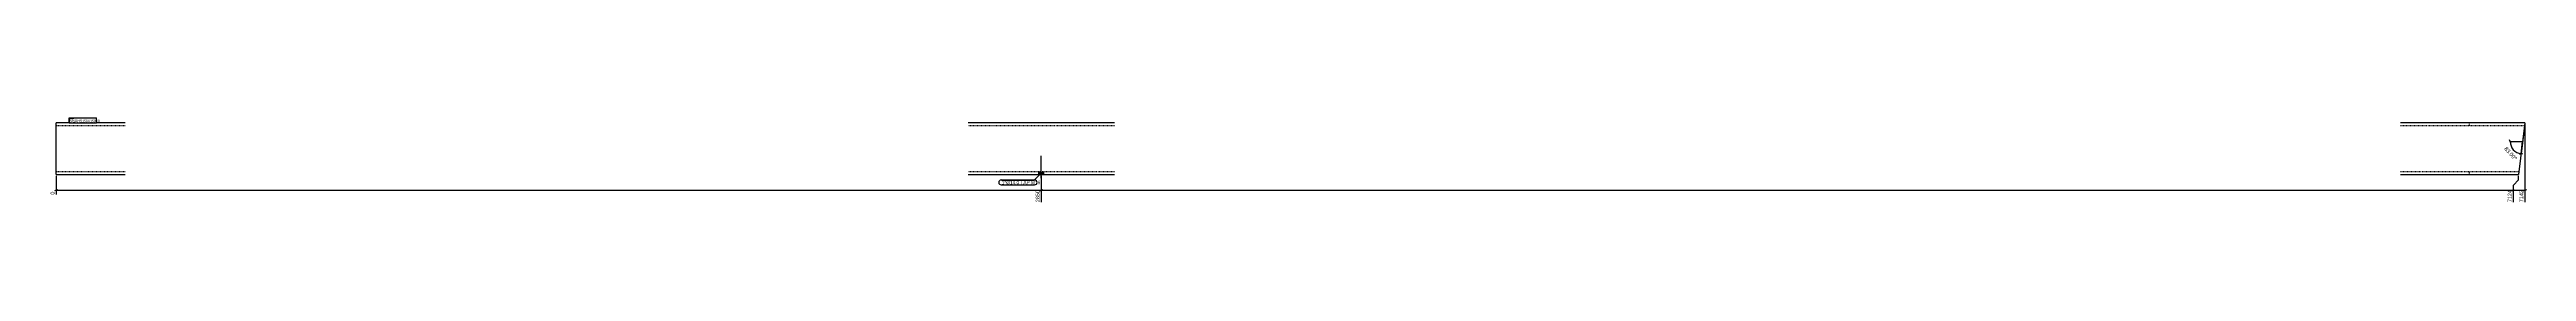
# Model space of a CAD drawing. Header units: millimetres. Extents: x 7 to 20489, y 7 to 253.
# Drawn here: x 7 to 7172, y 7 to 253 of the extents above; entities that cross this region are included whole.
import ezdxf

# ---------------------------------------------------------------- set-up
doc = ezdxf.new("R2010")
doc.units = ezdxf.units.MM
doc.linetypes.add('DXK_LINE_DOT2', pattern=[3.9198, 1.9599, -1.9599])
for name, color, linetype in [('MÅLSÆTNING', 7, 'Continuous'), ('STÅL', 7, 'Continuous'), ('TEKST', 7, 'Continuous')]:
    doc.layers.add(name, color=color, linetype=linetype)
doc.styles.add('Arial Narrow', font='ARIALN.TTF', dxfattribs={"height": 0.2})

msp = doc.modelspace()

# ---------------------------------------------------------------- hatches: boundary and pattern name
at = {"layer": 'STÅL', "linetype": 'Continuous'}
msp.add_hatch(color=3, dxfattribs=at).paths.add_polyline_path([(2882.8, 96.9), (2868.8, 96.9), (2868.8, 88.9), (2882.8, 88.9)])

# ---------------------------------------------------------------- linework, layer by layer
at = {"layer": 'MÅLSÆTNING', "color": 7, "linetype": 'Continuous'}
for p, q in [((7167.4, 235.9), (7156.7, 149.3)), ((7167.7, 235.9), (7167.7, 9)), ((7126.9, 180.6), (7123.3, 189.6)), ((7125.1, 185.1), (7161.1, 185.1)), ((7152, 148.1), (7161.4, 150.6)), ((7156.7, 149.3), (7161.1, 185.1)), ((25.8, 85.9), (25.8, 30.9)), ((2875.8, 85.9), (2875.8, 9)), ((2875.8, 85.9), (2875.8, 9)), ((7134.3, 58.4), (7149.3, 73.4)), ((7149.3, 73.4), (7149.3, 85.9)), ((30.3, 45.2), (21.3, 41.6)), ((25.8, 43.4), (2875.8, 43.4)), ((2880.3, 45.2), (2871.3, 41.6)), ((2871.3, 41.6), (2880.3, 45.2)), ((7129.8, 41.6), (7138.8, 45.2)), ((7134.3, 9), (7134.3, 58.4)), ((7134.3, 43.4), (7167.7, 43.4)), ((7172.2, 45.2), (7163.2, 41.6))]:
    msp.add_line(p, q, dxfattribs=at)
msp.add_arc((7161.1, 185.1), 36, 180, 263, dxfattribs=at)
at = {"layer": 'STÅL', "color": 2, "linetype": 'Continuous'}
for p, q in [((225.8, 238.9), (25.8, 238.9)), ((25.8, 218.9), (25.8, 238.9)), ((25.8, 108.9), (25.8, 218.9)), ((3087.8, 238.9), (2663.8, 238.9)), ((7167.7, 238.9), (6807.8, 238.9)), ((7167.7, 238.9), (7149.3, 88.9)), ((25.8, 88.9), (25.8, 108.9)), ((25.8, 88.9), (225.8, 88.9)), ((2663.8, 88.9), (3087.8, 88.9)), ((6807.8, 88.9), (7149.3, 88.9))]:
    msp.add_line(p, q, dxfattribs=at)
at = {"layer": 'STÅL', "color": 7, "linetype": 'DXK_LINE_DOT2'}
for p, q in [((225.8, 230.9), (25.8, 230.9)), ((3087.8, 230.9), (2663.8, 230.9)), ((7166.7, 230.9), (6807.8, 230.9)), ((7007.8, 230.9), (7007.8, 238.9)), ((25.8, 97.8), (25.8, 108.9)), ((25.8, 96.9), (25.8, 97.8)), ((225.8, 96.9), (25.8, 96.9)), ((25.8, 90.4), (25.8, 96.9)), ((3087.8, 96.9), (2663.8, 96.9)), ((7150.3, 96.9), (6807.8, 96.9)), ((7007.8, 88.9), (7007.8, 96.9))]:
    msp.add_line(p, q, dxfattribs=at)
at = {"layer": 'STÅL', "color": 3, "linetype": 'Continuous'}
for p, q in [((2875.8, 78.9), (2875.8, 143.9)), ((2868.8, 88.9), (2868.8, 96.9)), ((2882.8, 88.9), (2882.8, 96.9))]:
    msp.add_line(p, q, dxfattribs=at)

# ---------------------------------------------------------------- next in the draw order: wipeouts: each hides what was drawn before it
at = {"color": 0}
for points, layer in [([(7132.9, 130.7), (7145.5, 141.8), (7116.3, 174.8), (7103.7, 163.7)], 'MÅLSÆTNING'), ([(77, 241), (77, 251.5), (64.8, 251.5), (64.8, 241)], 'TEKST')]:
    msp.add_wipeout(points, dxfattribs=at).dxf.layer = layer
at = {"color": 0, "linetype": 'Continuous'}
for points in [[(23.4, 40.6), (6.6, 40.6), (6.6, 28.5), (23.4, 28.5)], [(7165.3, 40.6), (7148.5, 40.6), (7148.5, 6.6), (7165.3, 6.6)]]:
    msp.add_wipeout(points, dxfattribs=at).dxf.layer = 'MÅLSÆTNING'

# ---------------------------------------------------------------- next in the draw order: linework, layer by layer
at = {"layer": 'MÅLSÆTNING', "color": 7, "linetype": 'Continuous'}
for p, q in [((7134.3, 58.4), (7149.3, 73.4)), ((7149.3, 73.4), (7149.3, 85.9)), ((2875.8, 43.4), (7134.3, 43.4)), ((7129.8, 41.6), (7138.8, 45.2)), ((7134.3, 9), (7134.3, 58.4))]:
    msp.add_line(p, q, dxfattribs=at)

# ---------------------------------------------------------------- next in the draw order: texts
at = {"layer": 'MÅLSÆTNING', "color": 3, "style": 'Arial Narrow'}
msp.add_text('83.00°', height=11.45, rotation=-48.50088, dxfattribs=at).set_placement((7107.1, 163.5))
at = {"layer": 'MÅLSÆTNING', "color": 3, "linetype": 'Continuous', "style": 'Arial Narrow'}
for s, height, p in [('0', 11.5, (21, 30.9)), ('7142', 11.45, (7162.9, 9))]:
    msp.add_text(s, height=height, rotation=90.00021, dxfattribs=at).set_placement(p)

# ---------------------------------------------------------------- next in the draw order: wipeouts: each hides what was drawn before it
at = {"color": 0}
msp.add_wipeout([(77, 241), (77, 251.5), (64.8, 251.5), (64.8, 241)], dxfattribs=at).dxf.layer = 'TEKST'

# ---------------------------------------------------------------- next in the draw order: wipeouts: each hides what was drawn before it
at = {"color": 0, "linetype": 'Continuous'}
for points in [[(2873.4, 40.6), (2856.6, 40.6), (2856.6, 6.6), (2873.4, 6.6)], [(7131.9, 40.6), (7115.1, 40.6), (7115.1, 6.6), (7131.9, 6.6)]]:
    msp.add_wipeout(points, dxfattribs=at).dxf.layer = 'MÅLSÆTNING'
at = {"color": 0}
msp.add_wipeout([(140.4, 241), (140.4, 248.5), (80.1, 248.5), (80.1, 241)], dxfattribs=at).dxf.layer = 'TEKST'

# ---------------------------------------------------------------- next in the draw order: texts
at = {"layer": 'MÅLSÆTNING', "color": 3, "linetype": 'Continuous', "style": 'Arial Narrow'}
for s, p in [('2850', (2871, 9)), ('7124', (7129.5, 9))]:
    msp.add_text(s, height=11.45, rotation=90.00021, dxfattribs=at).set_placement(p)

# ---------------------------------------------------------------- next in the draw order: wipeouts: each hides what was drawn before it
at = {"color": 0}
msp.add_wipeout([(140.4, 241), (140.4, 248.5), (80.1, 248.5), (80.1, 241)], dxfattribs=at).dxf.layer = 'TEKST'

# ---------------------------------------------------------------- next in the draw order: linework, layer by layer
at = {"layer": 'TEKST', "color": 7, "linetype": 'Continuous'}
for p, q in [((63, 253.3), (142.2, 253.3)), ((63, 239.2), (63, 253.3)), ((63, 239.2), (142.2, 239.2)), ((142.2, 239.2), (142.2, 253.3))]:
    msp.add_line(p, q, dxfattribs=at)

# ---------------------------------------------------------------- next in the draw order: texts
at = {"layer": 'TEKST', "color": 3, "style": 'Arial Narrow'}
for s, height, p in [('s6', 10.02, (64.8, 241)), ('RHS150X150X8', 7.158, (80.1, 241))]:
    msp.add_text(s, height=height, dxfattribs=at).set_placement(p)

# ---------------------------------------------------------------- next in the draw order: wipeouts: each hides what was drawn before it
at = {"color": 0}
msp.add_wipeout([(2854.7, 61.1), (2854.7, 71.6), (2761.3, 71.6), (2761.3, 61.1)], dxfattribs=at).dxf.layer = 'TEKST'

# ---------------------------------------------------------------- next in the draw order: wipeouts: each hides what was drawn before it
msp.add_wipeout([(2854.7, 61.1), (2854.7, 71.6), (2761.3, 71.6), (2761.3, 61.1)], dxfattribs=at).dxf.layer = 'TEKST'

# ---------------------------------------------------------------- next in the draw order: linework, layer by layer
at = {"layer": 'TEKST', "color": 7, "linetype": 'Continuous'}
for p, q in [((2759.5, 73.4), (2856.5, 73.4)), ((2875.8, 92.9), (2856.5, 73.4)), ((2759.5, 59.3), (2856.5, 59.3))]:
    msp.add_line(p, q, dxfattribs=at)
for centre, start, end in [((2759.5, 66.4), 90, 270), ((2856.5, 66.4), 270, 90)]:
    msp.add_arc(centre, 7.05, start, end, dxfattribs=at)

# ---------------------------------------------------------------- next in the draw order: texts
at = {"layer": 'TEKST', "color": 3, "style": 'Arial Narrow'}
msp.add_text('1*Ø14.0 TAP M16', height=10.021, dxfattribs=at).set_placement((2761.3, 61.1))

doc.saveas('drawing.dxf')
